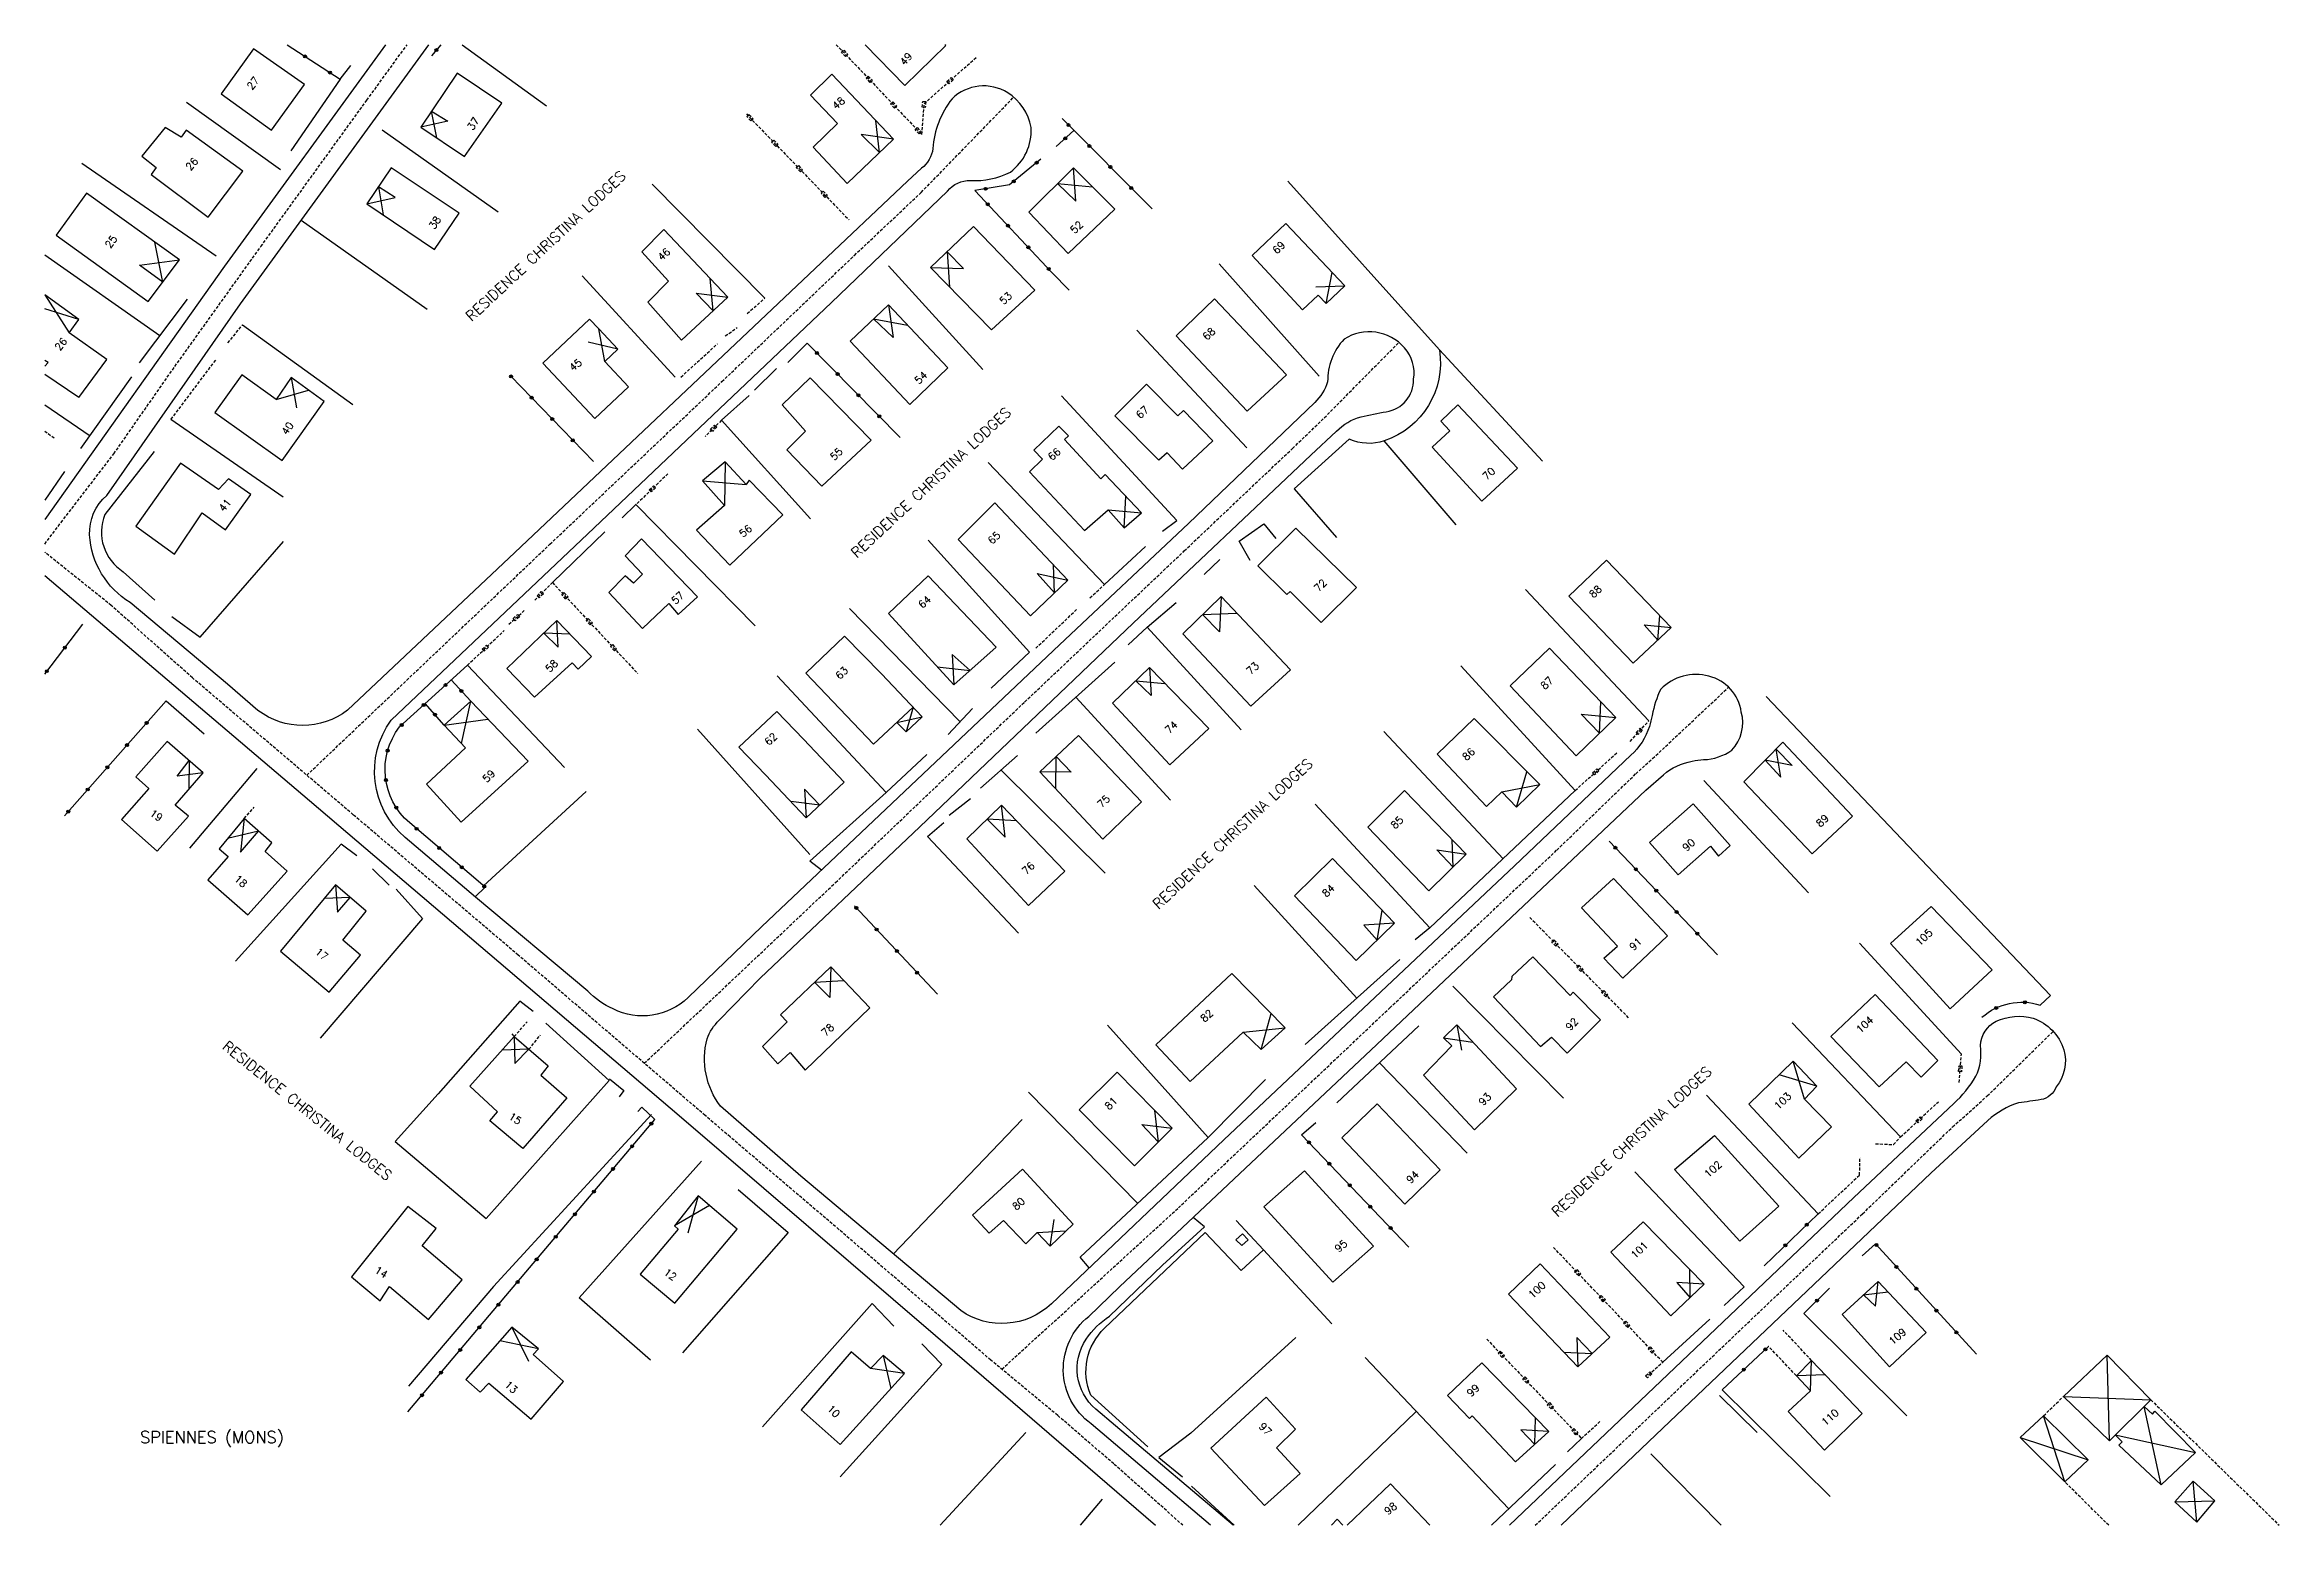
# Model space of a CAD drawing. Header units: millimetres. Extents: x 123000 to 124000, y 124000 to 125000.
# Drawn here: x 123500 to 123877.3, y 124750 to 125000 of the extents above; entities that cross this region are included whole.
import ezdxf
from ezdxf.enums import TextEntityAlignment as Align

# ---------------------------------------------------------------- set-up
doc = ezdxf.new("R2010")
doc.units = ezdxf.units.MM
doc.linetypes.add('DASHED', pattern=[0.75, 0.5, -0.25])
for name, color, linetype in [('w0001', 6, 'DASHED'), ('w0008', 7, 'CONTINUOUS'), ('w0100', 7, 'CONTINUOUS'), ('w0112', 1, 'DASHED'), ('W0310', 3, 'CONTINUOUS'), ('w0322', 7, 'CONTINUOUS'), ('W0980', 7, 'CONTINUOUS'), ('w0989', 7, 'CONTINUOUS'), ('w0991', 7, 'CONTINUOUS')]:
    doc.layers.add(name, color=color, linetype=linetype)
doc.styles.get("Standard").update_dxf_attribs({"font": 'romans.shx', "width": 0.85})

msp = doc.modelspace()

# ---------------------------------------------------------------- texts
at = {"layer": 'W0980'}
msp.add_text('SPIENNES (MONS)', height=2, dxfattribs=at).set_placement((123528.23, 124764.73), align=Align.MIDDLE)
at = {"layer": 'w0989'}
for rotation, p in [(43.0311, (123584.59, 124966.04)), (43.0311, (123649.64, 124926.1)), (43.0311, (123700.55, 124866.78)), (321.0829, (123544.34, 124820.02)), (43.0311, (123767.9, 124814.83))]:
    msp.add_text('RESIDENCE CHRISTINA LODGES', height=1.75, rotation=rotation, dxfattribs=at).set_placement(p, align=Align.MIDDLE)
at = {"layer": 'w0991'}
for s, rotation, p in [('49', 48.3346, (123645.42, 124997.6)), ('27', 52.0939, (123535.17, 124993.5)), ('48', 40.9399, (123634.03, 124990.13)), ('37', 55.8557, (123572.36, 124986.65)), ('26', 47.9808, (123524.85, 124979.87)), ('38', 57.3262, (123565.87, 124969.96)), ('52', 43.651, (123674.22, 124969.18)), ('25', 54.2156, (123511.2, 124966.73)), ('46', 42.1524, (123604.53, 124964.61)), ('69', 43.3498, (123708.35, 124965.75)), ('53', 42.4472, (123662.26, 124957.18)), ('26', 51.1152, (123502.74, 124949.44)), ('68', 42.8242, (123696.56, 124951.18)), ('45', 38.6285, (123589.61, 124945.93)), ('54', 44.161, (123647.94, 124943.78)), ('67', 42.993, (123685.31, 124937.95)), ('40', 55.893, (123540.99, 124935.21)), ('55', 43.7987, (123633.66, 124930.89)), ('66', 41.3466, (123670.45, 124930.87)), ('70', 42.4043, (123743.81, 124927.58)), ('41', 51.1721, (123530.43, 124922.26)), ('56', 39.3203, (123618.33, 124917.9)), ('65', 43.6949, (123660.29, 124916.75)), ('72', 44.9679, (123715.37, 124908.7)), ('57', 42.1524, (123606.87, 124906.6)), ('64', 41.7721, (123648.56, 124905.91)), ('88', 43.2931, (123761.81, 124907.66)), ('58', 44.4423, (123585.59, 124895.11)), ('63', 43.4605, (123634.57, 124893.92)), ('73', 42.5892, (123703.94, 124894.7)), ('87', 44.0183, (123753.61, 124892.22)), ('62', 43.3856, (123622.59, 124882.76)), ('74', 42.9079, (123690.19, 124884.76)), ('86', 43.887, (123740.39, 124880.21)), ('59', 44.3383, (123574.97, 124876.52)), ('75', 44.1494, (123678.79, 124872.24)), ('19', 326.3396, (123518.85, 124869.87)), ('85', 44.3017, (123728.32, 124868.68)), ('89', 43.178, (123800.13, 124868.98)), ('90', 41.5571, (123777.56, 124864.89)), ('76', 43.5707, (123666.07, 124860.94)), ('18', 318.5354, (123533.11, 124858.77)), ('84', 44.3168, (123716.72, 124857.16)), ('91', 43.6357, (123768.58, 124848.16)), ('105', 43.0264, (123817.27, 124849.27)), ('17', 321.1039, (123546.77, 124846.45)), ('78', 43.7779, (123632.2, 124833.66)), ('82', 43.0427, (123696.19, 124836.05)), ('92', 44.9679, (123757.83, 124834.62)), ('104', 42.6774, (123807.27, 124834.54)), ('81', 44.9679, (123680.03, 124821.24)), ('93', 44.4062, (123743.15, 124821.95)), ('103', 43.7359, (123793.43, 124821.67)), ('15', 326.3396, (123579.44, 124818.67)), ('102', 41.7882, (123781.64, 124810.13)), ('94', 43.9628, (123730.93, 124808.81)), ('80', 42.993, (123664.41, 124804.29)), ('95', 41.6372, (123718.85, 124797.17)), ('101', 43.4525, (123769.22, 124796.49)), ('14', 328.4212, (123556.82, 124792.74)), ('12', 323.1609, (123605.63, 124792.36)), ('100', 43.0588, (123751.93, 124789.75)), ('109', 40.8086, (123812.79, 124781.89)), ('13', 317.3853, (123578.76, 124773.35)), ('99', 42.5052, (123741.16, 124772.79)), ('10', 315.0321, (123633.2, 124769.26)), ('110', 41.4233, (123801.41, 124768.23)), ('97', 313.1439, (123706.07, 124766.26)), ('98', 38.3362, (123727.23, 124752.83))]:
    msp.add_text(s, height=1.25, rotation=rotation, dxfattribs=at).set_placement(p, align=Align.MIDDLE)

# ---------------------------------------------------------------- linework, layer by layer
at = {"layer": 'w0001'}
for points in [[(123500, 124915.69), (123502.77, 124919.33), (123511.68, 124930.93), (123521.55, 124945.07), (123536.51, 124965.94), (123554.39, 124990.64), (123561.19, 125000)], [(123544.25, 124876.65), (123585.3, 124915.66), (123614.34, 124943.11), (123636.7, 124964.43), (123647.97, 124975.05), (123663.6, 124991.14)], [(123601.23, 124828.01), (123633.53, 124858.54), (123665.44, 124889.01), (123692.4, 124914.54), (123710.66, 124931.83), (123715.51, 124936.47), (123728.63, 124949.73)], [(123692.17, 124750), (123680.49, 124760.37), (123671.02, 124768.55), (123659.71, 124777.91), (123634.09, 124799.94), (123615.71, 124815.58), (123611.5, 124819.2), (123579.95, 124846.27), (123552.1, 124869.97), (123524.93, 124893.1), (123511.24, 124905.31), (123500, 124914.31)], [(123661.6, 124776.34), (123691.4, 124803.61), (123727.08, 124837.35), (123755.28, 124864.01), (123768.62, 124876.89), (123771.47, 124879.47), (123784.3, 124891.52)], [(123827.96, 124822.49), (123839.09, 124833.41)], [(123751.66, 124750), (123761.98, 124759.84), (123782.61, 124779.5), (123806.91, 124802.6), (123822.11, 124817.27), (123827.96, 124822.49)]]:
    msp.add_lwpolyline(points, dxfattribs=at)
at = {"layer": 'w0008'}
for points in [[(123557.52, 125000), (123530.35, 124962.58), (123500, 124919.85)], [(123515.99, 124946.26), (123524.12, 124957.01)], [(123506.12, 124931.8), (123514.71, 124943.93)], [(123714.44, 124939.61), (123693.08, 124919.17), (123671.32, 124898.66), (123621.1, 124851.1), (123608.61, 124839.1)], [(123503.37, 124927.91), (123500, 124923.11)], [(123585.73, 124909.18), (123594.57, 124917.72)], [(123500, 124910.39), (123544.68, 124872.37), (123607.14, 124819.17), (123650.41, 124782.03), (123687.53, 124750)], [(123767.79, 124880.03), (123748.17, 124861.36), (123699.07, 124815.11), (123669.97, 124787.42)], [(123631.14, 124860.61), (123629.18, 124862.16), (123642.08, 124873.71)], [(123733.83, 124850.86), (123758.39, 124874.05)], [(123676.31, 124793.45), (123674.8, 124795.25), (123696.44, 124815.48)]]:
    msp.add_lwpolyline(points, dxfattribs=at)
for points in [[(123630.08, 124962.23), (123579.39, 124914.26), (123551.13, 124887.64, -0.339452), (123536.01, 124887.59), (123530.88, 124892), (123514.42, 124905.79, -0.242707), (123507.58, 124917.22, -0.230848), (123510.49, 124923.9), (123533.05, 124956.22), (123564.86, 125000)], [(123608.61, 124839.1, -0.318443), (123595.95, 124837.2, -0.096982), (123591.71, 124840.2), (123572.72, 124856.08), (123560.85, 124866.16, -0.393112), (123558.51, 124885.93), (123592.75, 124918.41), (123632.81, 124956.46), (123652.44, 124975.28, -0.236722), (123656.3, 124977.06, 0.131434), (123663.03, 124978.49, 0.256132), (123666.52, 124986, 0.214267), (123662.6, 124991.87, 0.346481), (123653.18, 124990.86, 0.149148), (123649.95, 124982.46, -0.206482), (123648.02, 124979.14), (123645.69, 124976.93), (123630.08, 124962.23)], [(123611.83, 124832.13, -0.114597), (123613.87, 124835.28), (123620.77, 124842.37), (123647.74, 124867.96), (123683.78, 124902.3), (123713.74, 124930.68), (123718.07, 124934.74, -0.131908), (123722.24, 124937.17, -0.020517), (123726.5, 124938.02, 0.37608), (123731.11, 124943.53, 0.227866), (123729.58, 124948.82, 0.369673), (123719.36, 124950.28, 0.193603), (123716.6, 124943.08, -0.118052), (123714.44, 124939.61)], [(123780.08, 124879.29, 0.151255), (123784.84, 124880.9, 0.265553), (123786.44, 124887.32, 0.306118), (123780.95, 124893.37, 0.270736), (123772.84, 124891.19, 0.065494), (123771.39, 124886.76, 0.045821)], [(123771.39, 124886.76, -0.010463), (123770.91, 124884.89, -0.135454), (123767.79, 124880.03)], [(123696.83, 124750), (123676.65, 124767.16, -0.495243), (123676.26, 124785.27), (123681.43, 124790.28), (123724.92, 124831.16), (123770.29, 124874.12), (123773.28, 124876.73, -0.133367), (123778.14, 124879.02, -0.03118), (123780.08, 124879.29, 0.034841)], [(123747.32, 124750), (123805.46, 124805.35), (123822.3, 124821.21, 0.073296), (123826.04, 124825.81, 0.144164), (123826.81, 124831.02, -0.262086), (123829.47, 124835.11, -0.17772), (123835.71, 124835.62, -0.238796), (123840.88, 124830.3, -0.243439), (123839.6, 124824.02, -0.262714), (123837.04, 124821.87, -0.01233), (123833.26, 124821.36, 0.096971), (123828.03, 124818.37), (123818.46, 124809.48), (123771.98, 124765.3), (123756.04, 124750)], [(123669.97, 124787.42, -0.35635), (123654.65, 124786.25), (123627.67, 124808.93), (123614.09, 124820.75, -0.229633), (123611.83, 124832.13, -0.259702)], [(123700.65, 124750), (123680.78, 124766.81), (123677.47, 124769.62, -0.382517), (123675.83, 124781.42, -0.099463), (123679.75, 124785.3), (123688.72, 124793.92), (123695.8, 124800.39), (123693.9, 124802)]]:
    msp.add_lwpolyline(points, format="xyb", dxfattribs=at)
at = {"layer": 'w0100'}
for points in [[(123538.3, 124985.59), (123543.87, 124993.3), (123535.24, 124999.3), (123529.77, 124991.7), (123538.3, 124985.59)], [(123638.54, 125000), (123645.19, 124993.13), (123652.12, 124999.86), (123651.98, 125000)], [(123570.89, 124981.12), (123577.15, 124990.12), (123569.64, 124995.19), (123563.51, 124986.06), (123570.89, 124981.12)], [(123643.28, 124984.06), (123632.89, 124995.01), (123629.3, 124991.48), (123633.83, 124986.7), (123629.74, 124982.67), (123635.47, 124976.57), (123643.28, 124984.06), (123637.86, 124984.81), (123640.93, 124981.81), (123640.33, 124987.16)], [(123565.33, 124988.77), (123568.08, 124987.06), (123563.51, 124986.06)], [(123566.22, 124984.25), (123565.33, 124988.77)], [(123527.6, 124970.85), (123533.46, 124978.67), (123523.88, 124985.59), (123523.03, 124984.38), (123520.35, 124986.04), (123516.41, 124981.17), (123518.83, 124979.29), (123517.98, 124978.08), (123527.6, 124970.85)], [(123565.81, 124965.39), (123569.97, 124971.56), (123558.51, 124979.22), (123554.39, 124973.13), (123565.81, 124965.39)], [(123672.78, 124964.72), (123680.66, 124972.23), (123673.67, 124979.22), (123666.14, 124971.7), (123672.78, 124964.72)], [(123674.11, 124973.56), (123673.67, 124979.22)], [(123522.76, 124963.7), (123507.07, 124974.91), (123501.91, 124967.82), (123517.49, 124956.61), (123522.76, 124963.7)], [(123554.39, 124973.13), (123559.17, 124974.2), (123556.34, 124976.02), (123557.15, 124971.26)], [(123674.11, 124973.56), (123671.01, 124976.57), (123676.9, 124975.99)], [(123659.82, 124951.85), (123667.17, 124958.57), (123656.81, 124969.28), (123649.55, 124962.38), (123659.82, 124951.85)], [(123714.99, 124957.71), (123712.35, 124955.21), (123703.85, 124964.42), (123709.56, 124969.79)], [(123719.51, 124959.27), (123709.56, 124969.79)], [(123519.96, 124959.93), (123518.62, 124966.65)], [(123607.5, 124950.11), (123615.33, 124957.37), (123604.52, 124968.77), (123600.79, 124965.03), (123605.33, 124960.09), (123601.8, 124956.51), (123607.5, 124950.11)], [(123519.96, 124959.93), (123516, 124962.78), (123522.76, 124963.7)], [(123649.55, 124962.38), (123655.13, 124962.2), (123652.36, 124965.05), (123652.78, 124959.06)], [(123716.34, 124956.28), (123717.37, 124961.53)], [(123500, 124957.76), (123504.11, 124951.35)], [(123505.79, 124940.45), (123510.47, 124946.86), (123504.11, 124951.35), (123505.79, 124953.62), (123500, 124957.76)], [(123612.84, 124955.06), (123609.97, 124958.02), (123615.33, 124957.37)], [(123612.84, 124955.06), (123612.33, 124960.53)], [(123714.6, 124959.09), (123719.51, 124959.27)], [(123716.34, 124956.28), (123714.99, 124957.71)], [(123716.34, 124956.28), (123719.51, 124959.27)], [(123505.79, 124953.62), (123500, 124955.38)], [(123646.08, 124939.26), (123652.45, 124945.45), (123642.45, 124956.06), (123635.99, 124949.96), (123646.08, 124939.26)], [(123642.45, 124956.06), (123643.25, 124950.58), (123639.94, 124953.7), (123645.67, 124952.65)], [(123691.04, 124950.85), (123697.52, 124957.1)], [(123709.65, 124944.26), (123697.52, 124957.1)], [(123593.55, 124952), (123591.97, 124953.67), (123584.1, 124946.2), (123592.86, 124936.86)], [(123592.86, 124936.86), (123598.57, 124942.22), (123594.58, 124946.5), (123593.55, 124952), (123596.75, 124948.61), (123594.58, 124946.5)], [(123703, 124938.1), (123691.04, 124950.85)], [(123500, 124945.72), (123500.58, 124946.32), (123500, 124946.7)], [(123596.75, 124948.61), (123591.73, 124949.79)], [(123505.79, 124940.45), (123500, 124944.34)], [(123539.07, 124940.1), (123533.31, 124944.28), (123528.73, 124937.89), (123540.1, 124929.77)], [(123540.1, 124929.77), (123547.2, 124939.78), (123541.6, 124943.8), (123539.07, 124940.1), (123544.56, 124941.67)], [(123541.6, 124943.8), (123542.54, 124938.68)], [(123631.2, 124925.46), (123639.53, 124933.25), (123629.26, 124943.77), (123624.48, 124939.17), (123628.46, 124934.75), (123625.27, 124931.57), (123631.2, 124925.46)], [(123689.51, 124931.09), (123688.1, 124929.84), (123680.69, 124937.35), (123686.03, 124942.68), (123691.32, 124937.35), (123692.24, 124938.22)], [(123703, 124938.1), (123709.65, 124944.26)], [(123679.06, 124927.41), (123678.32, 124926.7), (123672.17, 124933.35), (123672.84, 124933.93), (123671.22, 124935.57), (123666.98, 124931.56), (123668.43, 124930.01), (123666.26, 124927.9), (123675.54, 124917.96), (123679.56, 124921.48), (123685.15, 124920.93)], [(123697.24, 124933.1), (123692.24, 124938.22)], [(123692.1, 124928.3), (123697.24, 124933.1)], [(123530.51, 124918.08), (123534.83, 124924.05), (123531.01, 124926.72), (123529.36, 124924.88), (123522.92, 124929.33), (123515.38, 124918.68), (123521.91, 124913.99), (123526.6, 124920.93), (123530.51, 124918.08)], [(123615.68, 124912.14), (123624.62, 124920.63), (123618.96, 124926.46), (123618.43, 124925.76), (123614.88, 124929.56), (123611.08, 124926.38), (123614.77, 124922.21), (123610.07, 124918.04), (123615.68, 124912.14)], [(123614.88, 124929.56), (123614.77, 124922.21)], [(123692.1, 124928.3), (123689.51, 124931.09)], [(123611.08, 124926.38), (123618.43, 124925.76)], [(123685.15, 124920.93), (123679.06, 124927.41)], [(123654.24, 124916.48), (123660.41, 124922.64)], [(123672.72, 124909.6), (123660.41, 124922.64)], [(123682.27, 124918.4), (123679.56, 124921.48)], [(123682.27, 124918.4), (123682.53, 124923.72)], [(123682.27, 124918.4), (123685.15, 124920.93)], [(123610.19, 124906.77), (123600.77, 124916.56), (123598.01, 124913.72), (123600.94, 124910.58), (123599.41, 124909.06), (123598.01, 124910.29), (123595.25, 124907.49), (123600.94, 124901.42), (123605.35, 124905.62), (123606.96, 124903.8), (123610.19, 124906.77)], [(123666.41, 124903.57), (123654.24, 124916.48)], [(123710.25, 124907.68), (123709.7, 124907.14), (123704.79, 124911.98), (123711.24, 124918.34)], [(123721.46, 124908.36), (123711.24, 124918.34)], [(123757.29, 124906.87), (123763.67, 124912.99)], [(123774.59, 124901.6), (123763.67, 124912.99)], [(123642.43, 124903.95), (123649.16, 124910.29)], [(123660.63, 124898.27), (123649.16, 124910.29)], [(123666.41, 124903.57), (123672.72, 124909.6)], [(123670.47, 124907.45), (123667.57, 124910.72), (123672.72, 124909.6)], [(123670.47, 124907.45), (123670.32, 124912.14)], [(123692.13, 124900.54), (123698.61, 124906.82), (123698.36, 124900.87), (123695.49, 124903.79), (123701.26, 124904.03)], [(123710.34, 124894.47), (123698.61, 124906.82)], [(123715.48, 124902.44), (123710.25, 124907.68)], [(123715.48, 124902.44), (123721.46, 124908.36)], [(123768.18, 124895.56), (123757.29, 124906.87)], [(123592.31, 124896.7), (123586.48, 124902.78), (123578, 124894.65), (123582.67, 124889.82), (123589.03, 124895.64), (123590.09, 124894.55), (123592.31, 124896.7)], [(123584.26, 124900.66), (123586.71, 124898.25), (123586.48, 124902.78)], [(123653.5, 124891.9), (123642.43, 124903.95)], [(123768.18, 124895.56), (123774.59, 124901.6)], [(123770.06, 124902.05), (123772.33, 124899.47), (123772.66, 124903.61)], [(123770.06, 124902.05), (123774.59, 124901.6)], [(123588.69, 124900.47), (123584.26, 124900.66)], [(123641.25, 124893.79), (123635.05, 124900.15), (123628.52, 124893.88), (123639.93, 124881.91), (123646.63, 124888.12), (123645.46, 124884)], [(123653.5, 124891.9), (123660.63, 124898.27)], [(123703.62, 124888.29), (123692.13, 124900.54)], [(123754.03, 124898.12), (123747.43, 124891.75)], [(123765.23, 124886.41), (123754.03, 124898.12)], [(123648.13, 124886.53), (123641.25, 124893.79)], [(123650.7, 124894.95), (123656.24, 124894.35)], [(123656.24, 124894.35), (123653.18, 124897.04), (123653.5, 124891.9)], [(123680.25, 124888.79), (123686.53, 124894.84), (123686.81, 124890.12), (123684.21, 124892.61), (123689.13, 124892.16)], [(123696.56, 124884.54), (123686.53, 124894.84)], [(123703.62, 124888.29), (123710.34, 124894.47)], [(123758.53, 124879.93), (123747.43, 124891.75)], [(123570.34, 124868.74), (123564.44, 124875.14), (123571.02, 124881.28), (123567.44, 124885.12), (123571.96, 124889.13), (123581.62, 124879.02), (123570.34, 124868.74)], [(123567.44, 124885.12), (123574.84, 124886.12)], [(123570.36, 124881.99), (123571.96, 124889.13)], [(123621.71, 124876.72), (123617.17, 124881.38), (123623.63, 124887.39), (123628.08, 124882.74)], [(123643.86, 124885.56), (123648.13, 124886.53)], [(123645.46, 124884), (123648.13, 124886.53)], [(123689.95, 124878.4), (123680.25, 124888.79)], [(123741.35, 124886.24), (123735.09, 124880.18), (123743.44, 124871.37), (123746, 124873.84), (123752.41, 124875.06)], [(123752.41, 124875.06), (123741.35, 124886.24)], [(123758.53, 124879.93), (123765.23, 124886.41)], [(123762.48, 124883.75), (123759.4, 124886.95), (123765.23, 124886.41)], [(123762.48, 124883.75), (123762.72, 124889.03)], [(123518.97, 124863.82), (123524.26, 124869.71), (123522, 124871.62), (123526.77, 124877.07), (123520.7, 124882.35), (123515.38, 124876.36), (123517.58, 124874.39), (123512.99, 124869.19), (123518.97, 124863.82)], [(123634.95, 124875.48), (123628.08, 124882.74)], [(123645.46, 124884), (123643.86, 124885.56)], [(123667.99, 124877.21), (123674.52, 124883.38)], [(123685.18, 124872.17), (123674.52, 124883.38)], [(123689.95, 124878.4), (123696.56, 124884.54)], [(123526.77, 124877.07), (123522.35, 124876.47), (123524.37, 124879.16), (123524.31, 124874.26)], [(123670.7, 124874.33), (123670.76, 124879.83), (123673.31, 124877.14), (123667.99, 124877.21)], [(123793.47, 124882.22), (123790.46, 124879.17), (123793.12, 124876.34), (123792.33, 124881.07), (123795.05, 124878.27), (123790.46, 124879.17), (123786.87, 124875.54)], [(123805.21, 124869.72), (123793.47, 124882.22)], [(123628.58, 124869.45), (123621.71, 124876.72)], [(123628.58, 124869.45), (123634.95, 124875.48)], [(123678.67, 124865.85), (123667.99, 124877.21)], [(123748.48, 124871.27), (123750.25, 124877.24)], [(123748.48, 124871.27), (123752.41, 124875.06)], [(123798.42, 124863.35), (123786.87, 124875.54)], [(123630.87, 124871.62), (123625.98, 124872.2)], [(123630.87, 124871.62), (123628.26, 124874.29), (123628.58, 124869.45)], [(123666.11, 124854.67), (123672.23, 124860.44), (123661.55, 124871.6), (123655.68, 124865.93), (123666.11, 124854.67)], [(123659.11, 124869.25), (123662.13, 124866.2), (123661.55, 124871.6)], [(123678.67, 124865.85), (123685.18, 124872.17)], [(123723.4, 124867.9), (123729.55, 124874.05)], [(123740.01, 124863.3), (123729.55, 124874.05)], [(123748.48, 124871.27), (123746, 124873.84)], [(123770.94, 124865.27), (123778.3, 124871.81), (123784.54, 124864.8), (123782.56, 124863.01)], [(123534.31, 124853.06), (123540.92, 124860.46), (123537.21, 124863.79), (123538.34, 124865.23), (123533.67, 124869.36), (123529.48, 124864.21), (123530.99, 124862.93), (123527.55, 124859.01), (123534.31, 124853.06)], [(123533.67, 124869.36), (123533.08, 124863.68), (123536.09, 124867.22), (123530.88, 124865.94)], [(123664.1, 124868.94), (123659.11, 124869.25)], [(123733.67, 124857.11), (123723.4, 124867.9)], [(123798.42, 124863.35), (123805.21, 124869.72)], [(123737.77, 124861.12), (123735.05, 124864.04), (123740.01, 124863.3)], [(123737.77, 124861.12), (123737.62, 124865.75)], [(123775.76, 124859.84), (123770.94, 124865.27)], [(123775.76, 124859.84), (123781.25, 124864.7)], [(123781.25, 124864.7), (123782.56, 124863.01)], [(123717.42, 124862.59), (123711.01, 124856.27)], [(123727.89, 124851.68), (123717.42, 124862.59)], [(123733.67, 124857.11), (123740.01, 124863.3)], [(123548.02, 124840), (123553.34, 124846.27), (123550.33, 124848.79), (123554.25, 124853.72), (123549.1, 124858.12), (123539.81, 124846.97), (123548.02, 124840)], [(123549.1, 124858.12), (123549.42, 124853.51), (123551.59, 124855.99), (123547.17, 124855.81)], [(123721.41, 124845.35), (123711.01, 124856.27)], [(123763.2, 124845.75), (123765.51, 124847.77), (123759.45, 124854.25), (123764.84, 124859.2)], [(123773.97, 124849.56), (123764.84, 124859.2)], [(123722.69, 124851.33), (123724.96, 124848.82), (123725.83, 124853.82)], [(123811.64, 124848.24), (123818.47, 124854.47)], [(123828.76, 124843.78), (123818.47, 124854.47)], [(123721.41, 124845.35), (123727.89, 124851.68)], [(123727.89, 124851.68), (123722.69, 124851.33)], [(123766.42, 124842.37), (123773.97, 124849.56)], [(123758.05, 124840), (123757.53, 124839.46), (123751.24, 124845.98), (123747.67, 124842.68), (123747.64, 124842.11), (123744.6, 124839.26), (123752.54, 124830.83), (123754.37, 124832.43)], [(123766.42, 124842.37), (123763.2, 124845.75)], [(123821.72, 124837.21), (123811.64, 124848.24)], [(123628.4, 124826.83), (123639.3, 124837.35), (123632.71, 124844.31), (123624.22, 124836.21), (123625.36, 124835), (123621.17, 124830.82), (123623.77, 124827.91), (123625.86, 124829.81), (123628.4, 124826.83)], [(123632.71, 124844.31), (123632.58, 124839.12), (123629.99, 124841.71), (123634.93, 124841.97)], [(123705.37, 124830.34), (123709.44, 124834.01), (123700.44, 124843.17), (123687.59, 124831.13)], [(123821.72, 124837.21), (123828.76, 124843.78)], [(123762.69, 124835.36), (123758.05, 124840)], [(123814.28, 124828.23), (123809.7, 124824.02), (123801.53, 124832.55), (123809.03, 124839.6)], [(123819.62, 124828.46), (123809.03, 124839.6)], [(123693.4, 124824.91), (123702.36, 124833.28)], [(123702.36, 124833.28), (123709.44, 124834.01)], [(123702.36, 124833.28), (123705.37, 124830.34)], [(123705.37, 124830.34), (123707.08, 124836.41)], [(123732.76, 124825.99), (123737.56, 124830.98), (123736.16, 124832.32), (123738.43, 124834.48), (123739.18, 124830.24)], [(123748.48, 124823.68), (123738.43, 124834.48)], [(123757.06, 124829.74), (123762.69, 124835.36)], [(123579.27, 124832.51), (123585, 124827.58), (123583.78, 124825.99), (123588.13, 124822.18), (123580.7, 124813.6), (123575.13, 124818.31), (123576.46, 124819.8), (123571.79, 124824.14), (123579.27, 124832.51), (123579.38, 124827.95), (123581.76, 124830.37), (123577.22, 124830.21)], [(123693.4, 124824.91), (123687.59, 124831.13)], [(123736.16, 124832.32), (123741.09, 124831.6)], [(123757.06, 124829.74), (123754.37, 124832.43)], [(123674.63, 124820.13), (123681.07, 124826.49)], [(123690.34, 124817.05), (123681.07, 124826.49)], [(123741.41, 124816.76), (123732.76, 124825.99)], [(123787.72, 124821.11), (123795.17, 124828.37), (123799.19, 124824.13), (123797.13, 124821.98), (123795.17, 124828.37)], [(123799.19, 124824.13), (123792.82, 124826.08)], [(123816.82, 124825.69), (123814.28, 124828.23)], [(123816.82, 124825.69), (123819.62, 124828.46)], [(123741.41, 124816.76), (123748.48, 124823.68)], [(123801.65, 124817.26), (123797.13, 124821.98)], [(123684, 124810.72), (123674.63, 124820.13)], [(123687.38, 124820.06), (123688.01, 124814.73), (123685.21, 124817.68), (123690.34, 124817.05)], [(123719.02, 124815.41), (123724.97, 124821.15)], [(123735.62, 124810), (123724.97, 124821.15)], [(123796.17, 124812.01), (123787.72, 124821.11)], [(123684, 124810.72), (123690.34, 124817.05)], [(123729.65, 124804.24), (123719.02, 124815.41)], [(123775.15, 124810.1), (123781.9, 124815.81)], [(123792.76, 124803.86), (123781.9, 124815.81)], [(123796.17, 124812.01), (123801.65, 124817.26)], [(123656.62, 124802.34), (123665.06, 124810.15), (123673.64, 124800.87), (123669.74, 124797.15), (123667.56, 124799.44), (123665.64, 124797.52), (123661.89, 124801.49), (123659.48, 124799.31), (123656.62, 124802.34)], [(123705.81, 124803.78), (123712.71, 124809.87)], [(123724.35, 124797.15), (123712.71, 124809.87)], [(123729.65, 124804.24), (123735.62, 124810)], [(123786.18, 124797.98), (123775.15, 124810.1)], [(123564.8, 124784.76), (123570.49, 124791.44), (123563.73, 124797.19), (123566.07, 124800.13), (123561.32, 124803.81), (123551.82, 124791.98), (123556.64, 124787.9), (123558.24, 124790.31), (123564.8, 124784.76)], [(123610.35, 124805.62), (123606.31, 124800.54), (123606.96, 124800), (123600.54, 124792.39), (123606.36, 124787.51)], [(123612.25, 124803.99), (123606.31, 124800.54)], [(123606.36, 124787.51), (123616.92, 124800), (123610.35, 124805.62), (123608.6, 124799.35)], [(123717.49, 124791.05), (123705.81, 124803.78)], [(123786.18, 124797.98), (123792.76, 124803.86)], [(123667.56, 124799.44), (123672.4, 124799.74)], [(123669.74, 124797.15), (123670.42, 124801.63)], [(123764.43, 124796.13), (123769.85, 124801.25)], [(123780.16, 124790.69), (123769.85, 124801.25)], [(123701.09, 124798.21), (123702.13, 124797.23), (123703.16, 124798.21), (123702.24, 124799.19), (123701.09, 124798.21)], [(123717.49, 124791.05), (123724.35, 124797.15)], [(123774.56, 124785.38), (123764.43, 124796.13)], [(123747.11, 124789.04), (123752.46, 124794.16)], [(123764.22, 124781.77), (123752.46, 124794.16)], [(123780.16, 124790.69), (123775.57, 124791.01), (123777.78, 124788.43), (123777.73, 124793.17)], [(123758.85, 124776.76), (123747.11, 124789.04)], [(123774.56, 124785.38), (123780.16, 124790.69)], [(123811.45, 124776.76), (123817.67, 124782.54), (123809.54, 124791.17), (123803.45, 124785.6), (123811.45, 124776.76)], [(123809.07, 124787.01), (123807.09, 124788.93), (123811.21, 124789.4)], [(123809.07, 124787.01), (123809.54, 124791.17)], [(123582.12, 124767.92), (123587.57, 124774.27), (123582.47, 124778.83), (123583.35, 124779.8), (123578.88, 124783.43), (123571.11, 124774.62), (123573.52, 124772.48), (123575.01, 124774.01), (123582.12, 124767.92)], [(123583.35, 124779.8), (123576.84, 124781.13)], [(123578.88, 124783.43), (123581.68, 124777.74)], [(123761.28, 124779.03), (123758.69, 124781.7), (123758.85, 124776.76)], [(123758.85, 124776.76), (123764.22, 124781.77)], [(123634.27, 124763.63), (123645.16, 124775.61), (123641.56, 124778.7), (123639.41, 124776.5), (123636.16, 124779.3), (123627.72, 124769.52), (123634.27, 124763.63)], [(123641.56, 124778.7), (123642.88, 124773.1)], [(123740.97, 124768.5), (123740.52, 124768.04), (123736.82, 124771.93), (123742.65, 124777.44)], [(123753.93, 124765.83), (123742.65, 124777.44)], [(123756.47, 124779.26), (123761.28, 124779.03)], [(123800.49, 124762.7), (123806.82, 124768.89), (123798.31, 124777.83), (123795.73, 124775.26), (123798.13, 124772.73), (123798.31, 124777.83)], [(123848.57, 124764.26), (123840.82, 124771.74), (123848.23, 124778.75), (123855.58, 124771.18), (123848.57, 124764.26), (123848.23, 124778.75)], [(123645.16, 124775.61), (123639.41, 124776.5)], [(123800.63, 124775.4), (123795.73, 124775.26)], [(123696.89, 124763.02), (123706.22, 124771.65)], [(123706.22, 124771.65), (123711.16, 124766.24), (123707.94, 124763.08), (123711.94, 124758.74)], [(123800.49, 124762.7), (123794.33, 124769.19), (123798.13, 124772.73)], [(123840.82, 124771.74), (123855.58, 124771.18)], [(123854.44, 124770.06), (123855.84, 124768.75), (123856.26, 124769.27), (123863.11, 124762.28), (123857.31, 124756.84), (123850.19, 124763.52), (123850.75, 124764.1), (123849.58, 124765.25), (123863.11, 124762.28)], [(123857.31, 124756.84), (123854.44, 124770.06)], [(123748.33, 124760.7), (123740.97, 124768.5)], [(123748.33, 124760.7), (123753.93, 124765.83)], [(123749.24, 124766.1), (123751.56, 124763.66), (123751.68, 124768.14)], [(123753.93, 124765.83), (123749.24, 124766.1)], [(123841.08, 124757.32), (123844.99, 124761.04), (123837.46, 124768.5), (123833.51, 124764.84), (123841.08, 124757.32), (123837.46, 124768.5)], [(123696.89, 124763.02), (123705.95, 124753.35)], [(123833.51, 124764.84), (123844.99, 124761.04)], [(123705.95, 124753.35), (123711.94, 124758.74)], [(123733.84, 124750), (123727.22, 124756.99), (123719.89, 124750)], [(123863.32, 124750.55), (123866.37, 124754.15), (123862.72, 124757.45), (123859.6, 124753.99), (123863.32, 124750.55), (123862.72, 124757.45)], [(123859.6, 124753.99), (123866.37, 124754.15)], [(123719.14, 124750), (123718.21, 124751.03), (123717.26, 124750)]]:
    msp.add_lwpolyline(points, dxfattribs=at)
msp.add_lwpolyline([(123742.62, 124922.94), (123748.64, 124928.5), (123738.58, 124939.17), (123735.69, 124936.44), (123737.21, 124934.82), (123734.22, 124932.04)], close=True, dxfattribs=at)
at = {"layer": 'w0112'}
for p, q in [((123634.53, 124998.7), (123634.89, 124999.05)), ((123635.22, 124997.98), (123634.53, 124998.7)), ((123634.89, 124999.05), (123635.58, 124998.32)), ((123635.58, 124998.32), (123635.22, 124997.98)), ((123638.67, 124994.35), (123639.03, 124994.7)), ((123639.36, 124993.63), (123638.67, 124994.35)), ((123639.03, 124994.7), (123639.72, 124993.98)), ((123639.72, 124993.98), (123639.36, 124993.63)), ((123652.31, 124993.78), (123653.06, 124994.45)), ((123652.65, 124993.41), (123652.31, 124993.78)), ((123653.39, 124994.07), (123652.65, 124993.41)), ((123653.06, 124994.45), (123653.39, 124994.07)), ((123618.54, 124987.86), (123618.9, 124988.21)), ((123618.9, 124988.21), (123619.6, 124987.49)), ((123642.8, 124990.01), (123643.17, 124990.35)), ((123643.49, 124989.28), (123642.8, 124990.01)), ((123643.17, 124990.35), (123643.85, 124989.63)), ((123643.85, 124989.63), (123643.49, 124989.28)), ((123648.17, 124989.43), (123648.24, 124990.42)), ((123648.67, 124989.39), (123648.17, 124989.43)), ((123648.24, 124990.42), (123648.74, 124990.39)), ((123648.74, 124990.39), (123648.67, 124989.39)), ((123619.24, 124987.14), (123618.54, 124987.86)), ((123619.6, 124987.49), (123619.24, 124987.14)), ((123646.94, 124985.66), (123647.3, 124986.01)), ((123647.63, 124984.94), (123646.94, 124985.66)), ((123647.3, 124986.01), (123647.99, 124985.28)), ((123647.99, 124985.28), (123647.63, 124984.94)), ((123622.72, 124983.55), (123623.08, 124983.9)), ((123623.41, 124982.83), (123622.72, 124983.55)), ((123623.08, 124983.9), (123623.77, 124983.18)), ((123623.77, 124983.18), (123623.41, 124982.83)), ((123626.89, 124979.24), (123627.25, 124979.59)), ((123627.59, 124978.52), (123626.89, 124979.24)), ((123627.25, 124979.59), (123627.95, 124978.87)), ((123627.95, 124978.87), (123627.59, 124978.52)), ((123631.07, 124974.93), (123631.43, 124975.28)), ((123631.77, 124974.22), (123631.07, 124974.93)), ((123631.43, 124975.28), (123632.13, 124974.56)), ((123632.13, 124974.56), (123631.77, 124974.22)), ((123612.39, 124935.07), (123613.1, 124935.77)), ((123613.45, 124935.42), (123612.74, 124934.71)), ((123613.1, 124935.77), (123613.45, 124935.42)), ((123612.74, 124934.71), (123612.39, 124935.07)), ((123602.06, 124924.85), (123602.78, 124925.54)), ((123602.41, 124924.49), (123602.06, 124924.85)), ((123603.13, 124925.18), (123602.41, 124924.49)), ((123602.78, 124925.54), (123603.13, 124925.18)), ((123583.13, 124906.94), (123583.84, 124907.65)), ((123583.49, 124906.59), (123583.13, 124906.94)), ((123584.19, 124907.29), (123583.49, 124906.59)), ((123583.84, 124907.65), (123584.19, 124907.29)), ((123587.31, 124907.13), (123587.67, 124907.48)), ((123587.99, 124906.4), (123587.31, 124907.13)), ((123587.67, 124907.48), (123588.36, 124906.75)), ((123588.36, 124906.75), (123587.99, 124906.4)), ((123579.08, 124903.11), (123579.82, 124903.78)), ((123579.41, 124902.74), (123579.08, 124903.11)), ((123580.16, 124903.41), (123579.41, 124902.74)), ((123579.82, 124903.78), (123580.16, 124903.41)), ((123591.41, 124902.76), (123591.78, 124903.1)), ((123592.09, 124902.03), (123591.41, 124902.76)), ((123591.78, 124903.1), (123592.46, 124902.37)), ((123592.46, 124902.37), (123592.09, 124902.03)), ((123573.87, 124897.93), (123574.59, 124898.62)), ((123574.21, 124897.57), (123573.87, 124897.93)), ((123574.94, 124898.25), (123574.21, 124897.57)), ((123574.59, 124898.62), (123574.94, 124898.25)), ((123595.51, 124898.38), (123595.88, 124898.72)), ((123596.2, 124897.65), (123595.51, 124898.38)), ((123595.88, 124898.72), (123596.56, 124897.99)), ((123596.56, 124897.99), (123596.2, 124897.65)), ((123768.68, 124883.85), (123769.35, 124884.59)), ((123769.05, 124883.52), (123768.68, 124883.85)), ((123769.72, 124884.26), (123769.05, 124883.52)), ((123769.35, 124884.59), (123769.72, 124884.26)), ((123761.33, 124877.06), (123762.07, 124877.74)), ((123761.66, 124876.69), (123761.33, 124877.06)), ((123762.4, 124877.37), (123761.66, 124876.69)), ((123762.07, 124877.74), (123762.4, 124877.37)), ((123754.44, 124848.5), (123754.8, 124848.85)), ((123755.15, 124847.79), (123754.44, 124848.5)), ((123754.8, 124848.85), (123755.5, 124848.14)), ((123755.5, 124848.14), (123755.15, 124847.79)), ((123758.65, 124844.23), (123759.01, 124844.58)), ((123759.01, 124844.58), (123759.71, 124843.87)), ((123759.36, 124843.52), (123758.65, 124844.23)), ((123759.71, 124843.87), (123759.36, 124843.52)), ((123762.86, 124839.95), (123763.22, 124840.3)), ((123763.57, 124839.24), (123762.86, 124839.95)), ((123763.22, 124840.3), (123763.92, 124839.59)), ((123763.92, 124839.59), (123763.57, 124839.24)), ((123823.12, 124826.62), (123823.19, 124827.61)), ((123823.61, 124826.58), (123823.12, 124826.62)), ((123823.19, 124827.61), (123823.69, 124827.57)), ((123823.69, 124827.57), (123823.61, 124826.58)), ((123815.91, 124818.32), (123816.64, 124818.99)), ((123816.25, 124817.95), (123815.91, 124818.32)), ((123816.98, 124818.63), (123816.25, 124817.95)), ((123816.64, 124818.99), (123816.98, 124818.63)), ((123758.29, 124792.82), (123758.66, 124793.17)), ((123758.98, 124792.1), (123758.29, 124792.82)), ((123758.66, 124793.17), (123759.34, 124792.44)), ((123759.34, 124792.44), (123758.98, 124792.1)), ((123762.43, 124788.47), (123762.79, 124788.82)), ((123763.12, 124787.75), (123762.43, 124788.47)), ((123762.79, 124788.82), (123763.48, 124788.1)), ((123763.48, 124788.1), (123763.12, 124787.75)), ((123766.56, 124784.13), (123766.93, 124784.47)), ((123766.93, 124784.47), (123767.62, 124783.75)), ((123767.25, 124783.4), (123766.56, 124784.13)), ((123767.62, 124783.75), (123767.25, 124783.4)), ((123745.39, 124779.06), (123745.75, 124779.4)), ((123746.08, 124778.33), (123745.39, 124779.06)), ((123745.75, 124779.4), (123746.44, 124778.68)), ((123746.44, 124778.68), (123746.08, 124778.33)), ((123770.7, 124779.78), (123771.06, 124780.13)), ((123771.39, 124779.06), (123770.7, 124779.78)), ((123771.06, 124780.13), (123771.75, 124779.4)), ((123771.75, 124779.4), (123771.39, 124779.06)), ((123749.53, 124774.71), (123749.89, 124775.06)), ((123750.22, 124773.99), (123749.53, 124774.71)), ((123749.89, 124775.06), (123750.58, 124774.33)), ((123750.58, 124774.33), (123750.22, 124773.99)), ((123770.27, 124775.26), (123771.02, 124775.94)), ((123770.61, 124774.89), (123770.27, 124775.26)), ((123771.35, 124775.56), (123770.61, 124774.89)), ((123771.02, 124775.94), (123771.35, 124775.56)), ((123753.67, 124770.37), (123754.03, 124770.71)), ((123754.36, 124769.64), (123753.67, 124770.37)), ((123754.03, 124770.71), (123754.72, 124769.99)), ((123754.72, 124769.99), (123754.36, 124769.64)), ((123757.81, 124766.02), (123758.17, 124766.37)), ((123758.49, 124765.3), (123757.81, 124766.02)), ((123758.17, 124766.37), (123758.86, 124765.64)), ((123758.86, 124765.64), (123758.49, 124765.3))]:
    msp.add_line(p, q, dxfattribs=at)
for points in [[(123633.64, 125000), (123648.09, 124984.82), (123648.47, 124990.04), (123657.35, 124997.91)], [(123618.46, 124988.3), (123635.77, 124970.44)], [(123618.62, 124954.62), (123621.57, 124957.18)], [(123530.94, 124949.64), (123533.39, 124952.71)], [(123614.91, 124950.82), (123616.91, 124952.24)], [(123528.81, 124946.72), (123521.32, 124936.79)], [(123607.4, 124943.88), (123613.58, 124949.49)], [(123614.26, 124936.58), (123611.51, 124933.84)], [(123500, 124934.77), (123501.58, 124933.61)], [(123605.23, 124927.56), (123599.82, 124922.34)], [(123582.75, 124906.21), (123585.73, 124909.18), (123600.14, 124893.8)], [(123676.47, 124906.59), (123678.9, 124908.83)], [(123578.37, 124902.14), (123580.93, 124904.44)], [(123667.32, 124898.1), (123674.23, 124904.63)], [(123571.36, 124895.22), (123577.6, 124901.11)], [(123767.67, 124882.37), (123770.8, 124885.83)], [(123758.39, 124874.05), (123765.53, 124880.55)], [(123533.67, 124869.36), (123535.39, 124871.24)], [(123767.4, 124835.7), (123750.76, 124852.6)], [(123578.85, 124833.01), (123579.27, 124832.51), (123581.45, 124835.02)], [(123581.76, 124830.37), (123583.73, 124832.83)], [(123823.22, 124824.78), (123823.59, 124829.53)], [(123813.33, 124815.62), (123819.72, 124821.48)], [(123809.1, 124814.43), (123812.15, 124814.28), (123813.33, 124815.62)], [(123799.43, 124802.61), (123806.4, 124809.14), (123806.48, 124812.18)], [(123770.79, 124775.4), (123773.17, 124777.55), (123754.68, 124796.98)], [(123743.46, 124781.44), (123759.43, 124764.68), (123762.69, 124767.65)], [(123798.31, 124777.83), (123793.52, 124782.93)], [(123795.73, 124775.26), (123791.05, 124780.21)], [(123837.46, 124768.5), (123840.82, 124771.74)], [(123855.58, 124771.18), (123877.26, 124750)], [(123848.47, 124750), (123841.08, 124757.32)]]:
    msp.add_lwpolyline(points, dxfattribs=at)
at = {"layer": 'W0310'}
for points in [[(123570.46, 125000), (123584.73, 124989.69)], [(123549.88, 124994.16), (123541.57, 124982.08)], [(123528.94, 124964.27), (123506.27, 124979.94)], [(123621.57, 124957.18), (123602.55, 124976.47)], [(123519.44, 124950.82), (123500, 124964.44)], [(123642.47, 124962.64), (123658.41, 124945.13)], [(123606.45, 124943.88), (123590.75, 124960.98)], [(123533.39, 124952.71), (123552.01, 124939.23)], [(123702.95, 124931.95), (123684.41, 124951.82)], [(123628.73, 124949.61), (123625.45, 124946.34)], [(123619.83, 124941.67), (123623.55, 124945.33)], [(123500, 124939.17), (123507.66, 124933.97)], [(123629.31, 124919.95), (123614.26, 124936.58), (123618.95, 124940.74)], [(123688.74, 124917.86), (123691.12, 124919.68), (123671.68, 124940.69)], [(123521.32, 124936.79), (123540.25, 124923.63)], [(123738.27, 124918.95), (123726.15, 124933.1)], [(123659.29, 124929.45), (123678.9, 124908.83), (123685.82, 124915.27)], [(123619.96, 124901.87), (123599.82, 124922.34), (123597.47, 124920.1)], [(123659.81, 124891.35), (123666.25, 124897.42), (123649.16, 124916.36)], [(123703.5, 124912.9), (123701.64, 124916.15), (123705.83, 124919.1), (123707.85, 124916.62)], [(123521.48, 124903.43), (123526.26, 124899.94), (123540.33, 124916.11)], [(123695.74, 124910.57), (123698.38, 124913.05)], [(123701.99, 124884.32), (123686.13, 124901.66), (123691.01, 124905.79)], [(123770.8, 124885.83), (123749.99, 124908)], [(123654.56, 124885.68), (123635.89, 124904.79)], [(123686.13, 124901.66), (123682.94, 124898.66)], [(123587.77, 124877.98), (123571.36, 124895.22)], [(123667.34, 124883.77), (123680.68, 124895.74)], [(123739.08, 124895.13), (123758.39, 124874.05)], [(123623.67, 124893.44), (123642.08, 124873.71), (123648.93, 124880.15)], [(123674.11, 124889.84), (123690.06, 124872.46)], [(123790.64, 124889.97), (123838.63, 124839.44)], [(123520.52, 124889.23), (123526.93, 124883.63)], [(123652.52, 124883.51), (123656.63, 124887.9)], [(123610.23, 124884.44), (123629.18, 124863.24)], [(123746.22, 124862.56), (123726.07, 124884.01)], [(123657.98, 124874.49), (123664.21, 124879.97)], [(123524.52, 124864.31), (123535.85, 124877.8)], [(123661.45, 124877.54), (123679.04, 124860.13)], [(123780.1, 124875.76), (123797.76, 124856.82)], [(123574.1, 124857.97), (123591.4, 124873.93)], [(123652.7, 124869.89), (123656.32, 124872.74)], [(123714.47, 124871.76), (123733.83, 124850.86), (123731.37, 124848.85)], [(123664.43, 124849.98), (123649.03, 124866.28), (123651.81, 124868.69)], [(123552.68, 124863.06), (123550.05, 124865), (123532.21, 124845.27)], [(123555.32, 124860.82), (123558.18, 124858.07)], [(123559.33, 124857.39), (123563.79, 124852.47), (123546.51, 124832.24)], [(123721.51, 124839.03), (123704.2, 124858.05)], [(123712.8, 124831.21), (123728.78, 124845.55)], [(123823.59, 124829.53), (123806.37, 124848.29)], [(123756.43, 124822.11), (123737.74, 124841.06)], [(123582.45, 124836.77), (123580.23, 124838.52), (123566.44, 124822.84), (123559.16, 124814.79), (123574.51, 124801.82), (123595.31, 124825.13), (123584.63, 124834.81)], [(123706.13, 124825.26), (123696.44, 124815.48), (123679.43, 124834.46)], [(123718.15, 124821.32), (123732.02, 124834.36)], [(123813.33, 124815.62), (123795, 124834.83)], [(123725.37, 124828.11), (123740.16, 124812.84)], [(123666.09, 124823.11), (123684.55, 124804.36)], [(123799.43, 124802.61), (123780.57, 124822.63)], [(123602.47, 124819.37), (123575.77, 124790.31), (123561.4, 124773.5)], [(123602.3, 124777.88), (123590.21, 124788.41), (123610.9, 124811.5)], [(123783.52, 124787.14), (123786.93, 124790.26), (123768.44, 124809.7)], [(123617.09, 124806.72), (123625.52, 124799.42), (123607.67, 124779.15)], [(123705.75, 124796.52), (123701.17, 124801.45)], [(123643.36, 124783.64), (123639.71, 124787.43), (123621.16, 124766.65)], [(123773.17, 124777.55), (123781.11, 124784.82)], [(123797.01, 124785.75), (123814.36, 124768.5)], [(123634.3, 124758.21), (123651.45, 124777.16), (123648.07, 124780.67)], [(123747.15, 124752.85), (123722.91, 124778.32)], [(123731.5, 124769.15), (123711.62, 124750)], [(123693.48, 124765.55), (123688.09, 124761.43), (123692.1, 124758.2)], [(123757.12, 124762.39), (123759.43, 124764.68)], [(123744.25, 124750), (123755.07, 124760.28)], [(123693.61, 124756.63), (123700.83, 124750)]]:
    msp.add_lwpolyline(points, dxfattribs=at)
for points in [[(123752.85, 124929.68), (123735.47, 124948.45, -0.36585), (123726.15, 124933.1, -0.190511), (123720.25, 124933.41), (123710.94, 124925.03), (123718.09, 124916.77)], [(123518.51, 124931.31), (123510.14, 124920.65, 0.360592), (123513.26, 124911.01), (123518.6, 124906.23)], [(123686.22, 124763.26), (123676.64, 124771.98, -0.317526), (123678.94, 124783.28), (123695.94, 124799.43), (123701.99, 124793), (123705.75, 124796.52), (123717.33, 124784)]]:
    msp.add_lwpolyline(points, format="xyb", dxfattribs=at)
at = {"layer": 'w0322'}
for points in [[(123540.92, 125000), (123549.88, 124994.16), (123551.7, 124996.46)], [(123566.89, 125000), (123565.32, 124998.13)], [(123673.76, 124985.51), (123670.77, 124982.79)], [(123671.76, 124987.52), (123686.97, 124972.26)], [(123668.2, 124980.66), (123662.89, 124976.33), (123657.04, 124975.36), (123670.06, 124961.56), (123672.98, 124958.55)], [(123628.73, 124949.61), (123644.4, 124933.69)], [(123578.68, 124944.05), (123592.64, 124929.6)], [(123500, 124893.74), (123506.44, 124902.16)], [(123571.96, 124889.13), (123568.63, 124892.74)], [(123503.35, 124869.8), (123520.52, 124889.23)], [(123567.44, 124885.12), (123564.25, 124888.76)], [(123764.12, 124865.51), (123782.44, 124846.31)], [(123636.73, 124854.57), (123650.71, 124839.66)], [(123561.33, 124769.15), (123603.02, 124818.54), (123600.81, 124820.62), (123600.14, 124819.85)], [(123730.31, 124796.97), (123712.19, 124815.95), (123714.63, 124818.04)], [(123799.43, 124802.61), (123790.28, 124793.82)], [(123806.83, 124795.51), (123809.09, 124797.52), (123826.12, 124778.87)], [(123801.34, 124790.02), (123797.01, 124785.75)], [(123791.05, 124780.21), (123783.22, 124772.87)]]:
    msp.add_lwpolyline(points, dxfattribs=at)
for points in [[(123572.65, 124856.14), (123574.35, 124857.76), (123561.62, 124868.6, -0.399703), (123559.92, 124884.81), (123571.36, 124895.22)], [(123827.07, 124835.79, -0.266568), (123836.9, 124837.82), (123838.63, 124839.44)]]:
    msp.add_lwpolyline(points, format="xyb", dxfattribs=at)
for centre, radius in [((123566.13, 124999.09), 0.25), ((123566.13, 124999.09), 0.15), ((123543.96, 124998.02), 0.25), ((123543.96, 124998.02), 0.15), ((123548.15, 124995.29), 0.25), ((123548.15, 124995.29), 0.15), ((123672.3, 124984.18), 0.25), ((123672.3, 124984.18), 0.15), ((123672.85, 124986.43), 0.25), ((123672.85, 124986.43), 0.15), ((123676.38, 124982.88), 0.25), ((123676.38, 124982.88), 0.15), ((123663.6, 124976.91), 0.25), ((123663.6, 124976.91), 0.15), ((123667.47, 124980.07), 0.25), ((123667.47, 124980.07), 0.15), ((123679.91, 124979.34), 0.25), ((123679.91, 124979.34), 0.15), ((123658.86, 124975.66), 0.25), ((123658.86, 124975.66), 0.15), ((123659.21, 124973.06), 0.25), ((123659.21, 124973.06), 0.15), ((123683.44, 124975.8), 0.25), ((123683.44, 124975.8), 0.15), ((123662.64, 124969.42), 0.25), ((123662.64, 124969.42), 0.15), ((123666.07, 124965.78), 0.25), ((123666.07, 124965.78), 0.15), ((123669.51, 124962.15), 0.25), ((123669.51, 124962.15), 0.15), ((123630.37, 124947.94), 0.25), ((123630.37, 124947.94), 0.15), ((123578.75, 124943.98), 0.25), ((123578.75, 124943.98), 0.15), ((123633.87, 124944.38), 0.25), ((123633.87, 124944.38), 0.15), ((123582.22, 124940.39), 0.25), ((123582.22, 124940.39), 0.15), ((123637.38, 124940.81), 0.25), ((123637.38, 124940.81), 0.15), ((123585.69, 124936.79), 0.25), ((123585.69, 124936.79), 0.15), ((123640.89, 124937.25), 0.25), ((123640.89, 124937.25), 0.15), ((123589.16, 124933.19), 0.25), ((123589.16, 124933.19), 0.15), ((123503.4, 124898.19), 0.25), ((123503.4, 124898.19), 0.15), ((123500.36, 124894.22), 0.25), ((123500.36, 124894.22), 0.15), ((123567.67, 124891.86), 0.25), ((123567.67, 124891.86), 0.15), ((123570.34, 124890.89), 0.25), ((123570.34, 124890.89), 0.15), ((123563.97, 124888.5), 0.25), ((123563.97, 124888.5), 0.15), ((123565.89, 124886.89), 0.25), ((123565.89, 124886.89), 0.15), ((123517.21, 124885.49), 0.25), ((123517.21, 124885.49), 0.15), ((123560.27, 124885.13), 0.25), ((123560.27, 124885.13), 0.15), ((123513.9, 124881.74), 0.25), ((123513.9, 124881.74), 0.15), ((123557.9, 124880.79), 0.25), ((123557.9, 124880.79), 0.15), ((123510.59, 124877.99), 0.25), ((123510.59, 124877.99), 0.15), ((123557.6, 124875.84), 0.25), ((123557.6, 124875.84), 0.15), ((123507.28, 124874.24), 0.25), ((123507.28, 124874.24), 0.15), ((123559.35, 124871.19), 0.25), ((123559.35, 124871.19), 0.15), ((123503.97, 124870.5), 0.25), ((123503.97, 124870.5), 0.15), ((123562.79, 124867.6), 0.25), ((123562.79, 124867.6), 0.15), ((123566.6, 124864.36), 0.25), ((123566.6, 124864.36), 0.15), ((123765.18, 124864.4), 0.25), ((123765.18, 124864.4), 0.15), ((123570.41, 124861.12), 0.25), ((123570.41, 124861.12), 0.15), ((123768.63, 124860.78), 0.25), ((123768.63, 124860.78), 0.15), ((123574.21, 124857.88), 0.25), ((123574.21, 124857.88), 0.15), ((123772.08, 124857.16), 0.25), ((123772.08, 124857.16), 0.15), ((123637.03, 124854.25), 0.25), ((123637.03, 124854.25), 0.15), ((123775.53, 124853.54), 0.25), ((123775.53, 124853.54), 0.15), ((123640.45, 124850.6), 0.25), ((123640.45, 124850.6), 0.15), ((123778.99, 124849.92), 0.25), ((123778.99, 124849.92), 0.15), ((123643.87, 124846.96), 0.25), ((123643.87, 124846.96), 0.15), ((123647.29, 124843.31), 0.25), ((123647.29, 124843.31), 0.15), ((123829.47, 124837.37), 0.25), ((123829.47, 124837.37), 0.15), ((123834.32, 124838.31), 0.25), ((123834.32, 124838.31), 0.15), ((123602.41, 124817.82), 0.25), ((123602.41, 124817.82), 0.15), ((123713.43, 124814.65), 0.25), ((123713.43, 124814.65), 0.15), ((123599.18, 124814), 0.25), ((123599.18, 124814), 0.15), ((123716.88, 124811.04), 0.25), ((123716.88, 124811.04), 0.15), ((123595.96, 124810.18), 0.25), ((123595.96, 124810.18), 0.15), ((123720.33, 124807.42), 0.25), ((123720.33, 124807.42), 0.15), ((123592.73, 124806.36), 0.25), ((123592.73, 124806.36), 0.15), ((123723.79, 124803.8), 0.25), ((123723.79, 124803.8), 0.15), ((123589.51, 124802.53), 0.25), ((123589.51, 124802.53), 0.15), ((123727.24, 124800.19), 0.25), ((123727.24, 124800.19), 0.15), ((123797.49, 124800.75), 0.25), ((123797.49, 124800.75), 0.15), ((123586.28, 124798.71), 0.25), ((123586.28, 124798.71), 0.15), ((123793.88, 124797.28), 0.25), ((123793.88, 124797.28), 0.15), ((123809.26, 124797.33), 0.25), ((123809.26, 124797.33), 0.15), ((123583.06, 124794.89), 0.25), ((123583.06, 124794.89), 0.15), ((123812.63, 124793.64), 0.25), ((123812.63, 124793.64), 0.15), ((123579.83, 124791.07), 0.25), ((123579.83, 124791.07), 0.15), ((123799.23, 124787.94), 0.25), ((123799.23, 124787.94), 0.15), ((123816, 124789.94), 0.25), ((123816, 124789.94), 0.15), ((123576.61, 124787.25), 0.25), ((123576.61, 124787.25), 0.15), ((123819.37, 124786.25), 0.25), ((123819.37, 124786.25), 0.15), ((123573.38, 124783.43), 0.25), ((123573.38, 124783.43), 0.15), ((123822.75, 124782.56), 0.25), ((123822.75, 124782.56), 0.15), ((123570.16, 124779.61), 0.25), ((123570.16, 124779.61), 0.15), ((123790.51, 124779.71), 0.25), ((123790.51, 124779.71), 0.15), ((123566.93, 124775.79), 0.25), ((123566.93, 124775.79), 0.15), ((123786.86, 124776.29), 0.25), ((123786.86, 124776.29), 0.15), ((123563.71, 124771.97), 0.25), ((123563.71, 124771.97), 0.15)]:
    msp.add_circle(centre, radius, dxfattribs=at)
at = {"layer": 'w0989'}
for points in [[(123539.8, 124978.86), (123523.92, 124990.22)], [(123556.96, 124985.64), (123576.58, 124971.79)], [(123709.85, 124976.98), (123735.47, 124948.45)], [(123564.58, 124955.3), (123543.28, 124970.3)], [(123698.31, 124963), (123715.14, 124944.04)], [(123595.35, 124825.39), (123597.75, 124823.43), (123596.98, 124822.35)], [(123643.27, 124795.81), (123665.01, 124818.53)], [(123693.48, 124765.55), (123711.23, 124781.73)], [(123801.42, 124754.88), (123783.22, 124772.87)], [(123782.76, 124771.93), (123789.09, 124765.67)], [(123651.2, 124750), (123665.64, 124765.65)], [(123783.01, 124750), (123771.16, 124762.07)], [(123674.88, 124750), (123678.57, 124754.42)]]:
    msp.add_lwpolyline(points, dxfattribs=at)

msp.set_redraw_order([(e.dxf.handle, doc.entitydb.next_handle()) for e in msp.query("TEXT MTEXT ATTDEF DIMENSION ARC_DIMENSION")])  # texts and dimensions are drawn at this point

doc.saveas('drawing.dxf')
